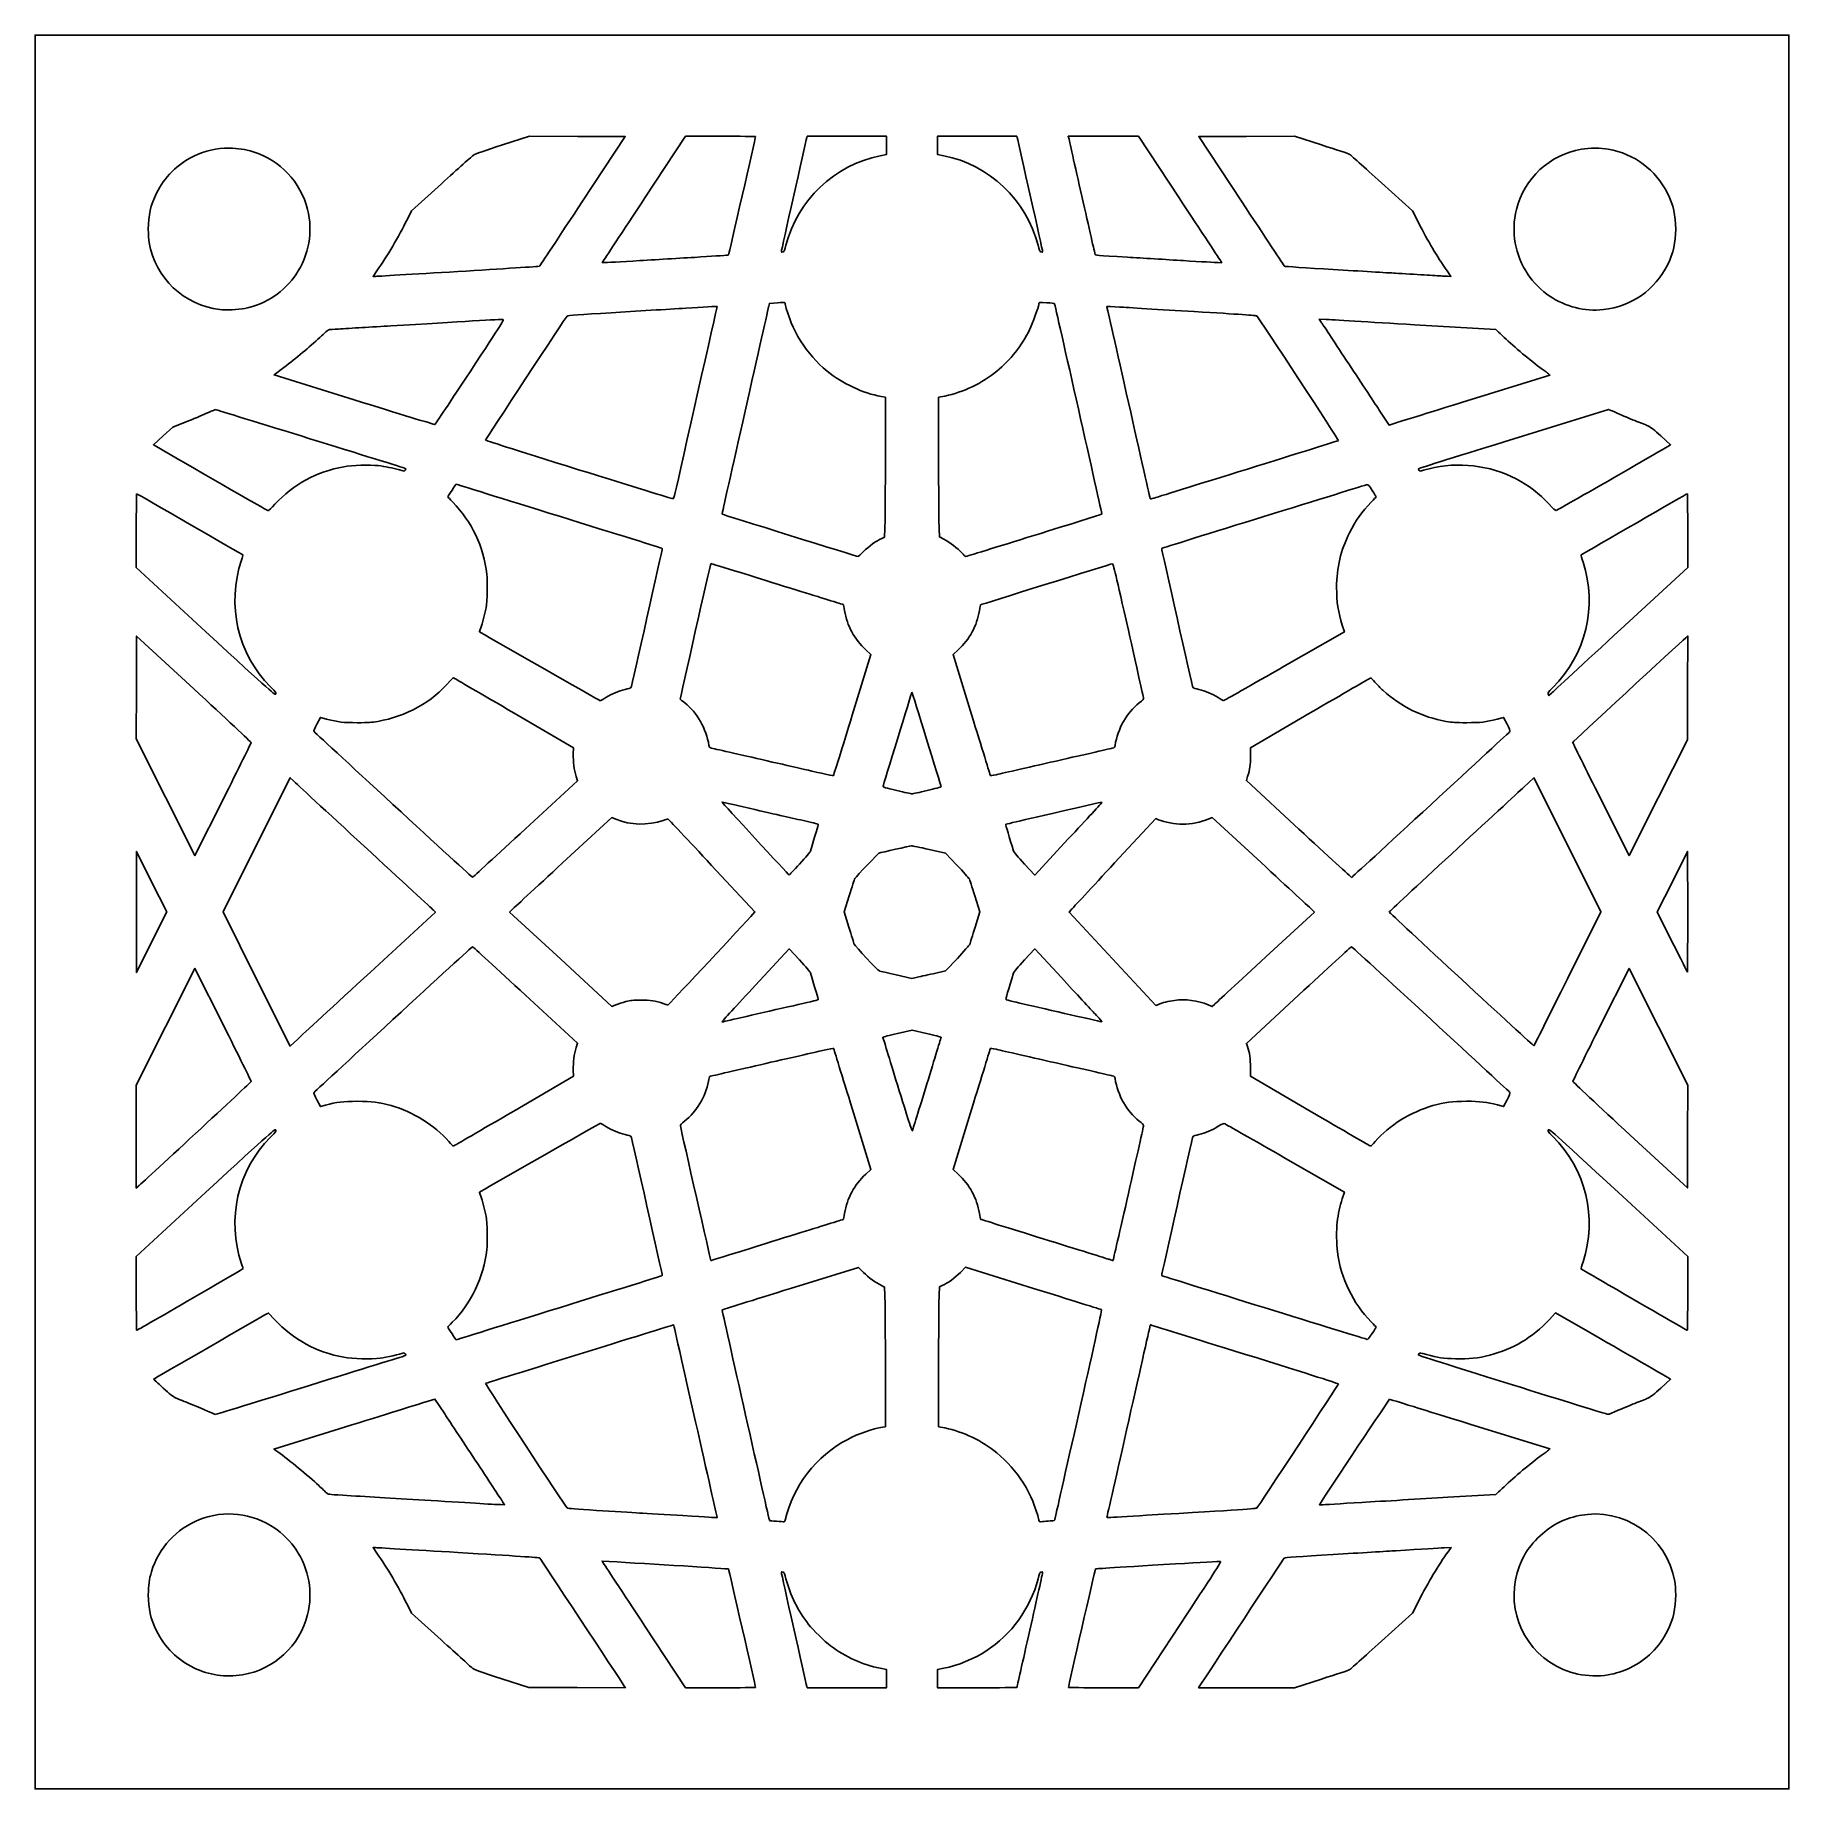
# Model space of a CAD drawing. Extents: x 61.7 to 148.3, y 105.2 to 191.8.
import ezdxf

# ---------------------------------------------------------------- set-up
doc = ezdxf.new("R2010")
doc.units = 0
doc.layers.add('Layer_1', color=7, linetype='CONTINUOUS')

msp = doc.modelspace()

# ---------------------------------------------------------------- linework, layer by layer
at = {"layer": 'Layer_1', "color": 7}
for points in [[(61.72122, 148.5), (61.72122, 191.77878), (105, 191.77878), (148.27878, 191.77878), (148.27878, 148.5), (148.27878, 105.22122), (105, 105.22122), (61.72122, 105.22122)], [(98.64564, 181.07885)], [(111.44874, 181.09799)], [(72.07002, 178.2864)], [(83.18677, 175.16215)], [(132.80684, 173.85903)], [(121.55233, 170.35875)], [(93.31435, 169.20808)], [(138.14695, 169.08039)], [(73.553, 168.62003)], [(111.01076, 167.08146)], [(139.98844, 162.46596)], [(123.37193, 160.62708)], [(73.342, 159.61169)], [(89.88738, 159.08049)], [(102.05276, 158.22226)], [(112.11199, 155.95071)], [(105.74789, 154.4939)], [(114.37837, 153.90627)], [(130.6047, 153.79602)], [(85.91908, 152.60154)], [(67.46948, 149.99595), (66.71964, 151.49156), (66.71967, 148.5), (66.7197, 145.50845), (67.4695, 147.0044), (68.2193, 148.50035), (67.46946, 149.99595)], [(99.44825, 150.86566)], [(122.46512, 146.28438)], [(78.26805, 145.53614)], [(106.04165, 145.455)], [(137.35321, 145.20303)], [(90.8748, 144.07614)], [(114.04059, 143.46877)], [(105.73535, 140.02401)], [(85.34731, 138.67366)], [(69.63048, 137.56103)], [(115.68017, 134.60152)], [(96.54277, 131.7526)], [(87.60097, 128.97123)], [(143.28348, 129.67368)], [(67.88288, 128.50832)], [(127.71178, 127.69502)], [(75.26298, 125.13295)], [(139.85743, 123.9062)], [(95.37619, 118.66162)], [(116.57111, 118.72612)], [(98.73701, 118.47817)], [(111.82097, 118.44472)], [(71.95178, 110.85419)], [(139.36052, 110.85219)], [(110.17883, 110.2276)]]:
    msp.add_lwpolyline(points, close=True, dxfattribs=at)
for points in [[(88.74201, 183.58025), (90.84629, 186.76937), (88.48746, 186.77637), (86.12863, 186.78337), (84.79753, 186.35768)], [(95.55261, 186.78337), (93.824, 186.78287), (91.82022, 183.74574)], [(103.42661, 185.82481), (103.74411, 185.88951), (103.74411, 186.3365), (103.74411, 186.78349), (101.78573, 186.78349), (99.82734, 186.78349), (99.81174, 186.71999)], [(110.18827, 186.72001), (110.17267, 186.78351), (108.21428, 186.78351), (106.2559, 186.78351), (106.2559, 186.33591), (106.2559, 185.88831), (106.5734, 185.82531)], [(118.17978, 183.74538), (116.176, 186.78251), (114.44433, 186.78301), (112.71266, 186.78351), (112.73196, 186.70661)], [(125.20525, 186.35728), (123.87694, 186.78378), (121.51532, 186.77678), (119.15371, 186.76978), (121.25799, 183.58066)], [(81.77752, 184.4406), (80.3, 183.10005), (80.09536, 182.69082)], [(129.99248, 182.52382), (129.69444, 183.1043), (128.16336, 184.49134)], [(78.59387, 180.14377), (78.40192, 179.8686), (78.48892, 179.8686)], [(82.58687, 180.10925), (82.58684, 180.10968)], [(89.76428, 180.62768), (89.71208, 180.54678), (89.80658, 180.54661)], [(91.56619, 180.64665), (91.56622, 180.64622)], [(120.10871, 180.54993), (120.28787, 180.54593), (120.23572, 180.62732)], [(131.42237, 179.87442), (131.59808, 179.86942), (131.40613, 180.14418)], [(98.16501, 178.55337), (97.96226, 178.53797), (97.93356, 178.40615)], [(125.4362, 177.74322), (125.10082, 177.76142), (125.19932, 177.60871)], [(133.89818, 177.16717), (133.81218, 177.24397), (129.79189, 177.48451)], [(139.12067, 178.23283), (139.12067, 178.23262)], [(74.00286, 175.37392), (73.51394, 175.00633), (77.47419, 173.7731)], [(132.80683, 173.85904), (136.48365, 175.00067), (136.41625, 175.05707)], [(103.68766, 171.30362), (103.68766, 173.90505), (103.48305, 173.94135)], [(106.62675, 173.96511), (106.31233, 173.90081), (106.31233, 171.27574)], [(128.05959, 173.27385), (128.54658, 172.5348), (128.83829, 172.6261)], [(139.48336, 173.25801), (139.36628, 173.30331), (134.6997, 171.85386)], [(69.05368, 172.63781), (68.52629, 172.4324), (68.04552, 171.99631), (67.56475, 171.56023), (67.82502, 171.40725)], [(142.35976, 171.51271), (142.43796, 171.56121), (141.95539, 171.99683)], [(79.69878, 170.31901), (79.93867, 170.24841), (79.98687, 170.31031)], [(66.71658, 167.32675), (66.71658, 165.50894), (70.13853, 162.34814)], [(103.50679, 166.93889), (103.65046, 167.00509), (103.66906, 167.85363)], [(106.33083, 167.83034), (106.34933, 167.01), (106.57773, 166.89256)], [(139.9885, 162.46595), (143.28344, 165.50841), (143.28344, 167.32648)], [(102.60588, 166.28821), (102.60588, 166.28833)], [(69.55994, 159.50672), (66.73066, 162.12003), (66.72266, 159.58568), (66.71466, 157.05134), (68.16167, 154.16746), (69.60868, 151.28359), (70.99707, 154.05458)], [(123.37193, 160.62704), (126.33984, 162.32597), (126.23503, 162.65323)], [(143.27683, 159.55937), (143.28483, 162.12385), (143.18533, 162.03655)], [(102.05267, 158.22226), (102.97268, 161.2097), (102.72486, 161.43824)], [(107.276, 161.4375), (107.02841, 161.20736), (107.9408, 158.24035)], [(136.4018, 159.25385), (136.4342, 159.18265), (136.56385, 159.30308)], [(139.00048, 154.06117), (140.3897, 151.28256), (141.82975, 154.13875), (143.26981, 156.99493), (143.27683, 159.55937)], [(76.10581, 158.02403), (75.80075, 158.10213), (75.63138, 157.76424)], [(88.28259, 156.28982), (88.29269, 156.60959), (85.37156, 158.31049)], [(124.65416, 158.32566), (121.70756, 156.60839), (121.70756, 156.19488)], [(134.36892, 157.76362), (134.19923, 158.10214), (133.88218, 158.02054)], [(72.38702, 156.85948), (72.38767, 156.85948)], [(74.47271, 154.97118), (74.31251, 155.12638), (72.65592, 151.81329), (70.99932, 148.5002), (72.65464, 145.18943), (74.30995, 141.87866), (74.68453, 142.22602)], [(85.91909, 152.60155), (88.49687, 154.98091), (88.42927, 155.19389)], [(121.56597, 155.18446), (121.50377, 154.98265), (124.08911, 152.59507)], [(137.35321, 145.20303), (139.00065, 148.50024), (137.3454, 151.81065), (135.69015, 155.12105), (135.18996, 154.65783)], [(90.37947, 153.08093), (90.18188, 153.16243), (87.75549, 150.92207)], [(117.16604, 153.05688), (117.03667, 153.11238), (115.00041, 150.91908)], [(122.23083, 150.93587), (119.819, 153.16272), (119.62097, 153.08102)], [(107.2162, 150.81133), (106.65926, 151.40689), (105.84634, 151.58907)], [(110.55087, 150.86814), (111.05706, 150.32327), (112.71342, 152.10396)], [(143.2819, 148.50706), (143.2799, 151.49156), (142.5301, 149.99605), (141.78031, 148.50053), (142.52438, 147.01155)], [(97.04057, 148.27552), (97.24786, 148.5026), (95.11038, 150.80141)], [(101.89648, 149.29083), (101.65339, 148.50122), (101.88319, 147.75272)], [(108.11681, 147.75272), (108.34661, 148.50122), (108.10352, 149.29083)], [(78.26803, 145.5361), (81.47696, 148.49887), (81.38516, 148.58737)], [(85.23479, 148.58783), (85.14049, 148.49393), (87.6611, 146.16578), (90.18171, 143.83763), (90.38009, 143.91993)], [(112.85668, 148.61289), (112.74922, 148.5), (114.89272, 146.19372), (117.03623, 143.88744), (117.16582, 143.94304)], [(122.46512, 146.28436), (124.85957, 148.49394), (124.75112, 148.60148)], [(143.28172, 148.50706), (143.2819, 148.50706)], [(99.44914, 146.13339), (98.94362, 146.67777), (97.27987, 144.88729)], [(112.37295, 145.25987), (111.05677, 146.67641), (110.55072, 146.13169)], [(70.99772, 142.94553), (69.60933, 145.71662), (68.16257, 142.83264), (66.71582, 139.94867), (66.71618, 137.41044), (66.71655, 134.87222), (66.79415, 134.94362)], [(106.04165, 145.45497), (106.65995, 145.59311), (107.23747, 146.21172)], [(141.83721, 142.83195), (140.39067, 145.71743), (139.00228, 142.94594)], [(104.22663, 145.39748), (104.99691, 145.22069), (105.21012, 145.26879)], [(88.42922, 141.80589), (88.49682, 142.01865), (85.91934, 144.39816)], [(119.61911, 143.91873), (119.81667, 143.83603), (119.94367, 143.95541)], [(124.08007, 144.39663), (121.50154, 142.01544), (121.55284, 141.86643)], [(96.82968, 143.34975), (96.82967, 143.34943)], [(140.44006, 137.49399), (143.26933, 134.88102), (143.27633, 137.41375), (143.28333, 139.94647), (141.83721, 142.83195)], [(105.72179, 142.50978), (105.00424, 142.67509), (104.28245, 142.50908)], [(85.34722, 138.67365), (88.29272, 140.3902), (88.28262, 140.71008)], [(121.70641, 140.81923), (121.70741, 140.39155), (124.65663, 138.66994)], [(75.63217, 139.23439), (75.80223, 138.89513), (76.05016, 138.96373)], [(102.71795, 135.55543), (102.97234, 135.79003), (102.05955, 138.75835)], [(107.94081, 138.7597), (107.02842, 135.79268), (107.27601, 135.56255)], [(133.89896, 138.97644), (134.19835, 138.89614), (134.36848, 139.23553)], [(127.85798, 137.16867), (127.85813, 137.16865)], [(126.23499, 134.3468), (126.33981, 134.6741), (123.43564, 136.33772)], [(70.13847, 134.65187), (66.71652, 131.49106), (66.71652, 129.67325)], [(143.28344, 129.67368), (143.28344, 131.49191), (139.8615, 134.6524)], [(102.60439, 130.7127), (102.3537, 130.96239), (98.99592, 129.91834)], [(110.9899, 129.92466), (107.64768, 130.96377), (107.39629, 130.71339)], [(103.66907, 129.14499), (103.65047, 129.99256), (103.49267, 130.06946)], [(106.49321, 130.06066), (106.34953, 129.99446), (106.33093, 129.17168)], [(73.54138, 128.3907), (73.24356, 128.70709), (73.15956, 128.66359)], [(138.11033, 127.94006), (136.76132, 128.7115), (136.44522, 128.3769)], [(103.55361, 123.072), (103.68767, 123.0919), (103.68767, 125.69465)], [(106.31233, 125.72383), (106.31233, 123.09876), (106.62676, 123.03446)], [(141.95539, 125.00273), (142.43796, 125.43836), (142.35976, 125.48686)], [(81.94094, 123.72491), (81.45447, 124.46316), (80.96468, 124.3105)], [(76.9915, 123.07474), (73.50812, 121.99164), (73.70161, 121.85415)], [(136.4162, 121.94239), (136.4835, 121.99879), (132.53863, 123.22291)], [(131.44311, 119.6142), (133.81267, 119.75605), (133.89847, 119.83255)], [(84.68792, 119.2508), (84.8934, 119.2468), (84.79778, 119.39538)], [(125.19301, 119.38117), (125.10881, 119.24712), (125.2201, 119.24712)], [(127.20245, 119.35968), (127.2025, 119.35978)], [(78.4889, 117.131), (78.4019, 117.131), (78.59384, 116.85584)], [(131.45613, 116.93036), (131.60502, 117.13898), (131.27062, 117.11988)], [(90.05781, 116.4428), (89.70651, 116.4625), (89.76151, 116.3771)], [(80.09531, 114.30878), (80.29993, 113.89956), (81.76315, 112.57311)], [(128.16336, 112.50863), (129.69444, 113.89567), (129.99248, 114.47615)], [(91.82025, 113.25462), (93.82403, 110.21749), (95.55264, 110.21698)], [(114.44739, 110.21657), (116.176, 110.2171), (118.22811, 113.32808), (118.22811, 113.32855)], [(103.74411, 110.66351), (103.74411, 111.1105), (103.42661, 111.1752)], [(106.57344, 111.17459), (106.25594, 111.11179), (106.25594, 110.6642), (106.25594, 110.2166), (108.21738, 110.2166)], [(84.75385, 110.65488), (86.09109, 110.22215), (88.47205, 110.21915), (90.85302, 110.21615), (90.8027, 110.29417)], [(97.28109, 110.22398), (97.28106, 110.22357)], [(99.81177, 110.27999), (99.82737, 110.21649), (101.78576, 110.21649), (103.74414, 110.21649), (103.74411, 110.66351)], [(119.19719, 110.29413), (119.14699, 110.21653), (121.51249, 110.21653), (123.87799, 110.21653), (125.20575, 110.64286)]]:
    msp.add_lwpolyline(points, dxfattribs=at)
for points in [[(71.30266, 186.19433), (70.65746, 186.19733), (70.13281, 186.07799), (69.55289, 185.79663)], [(72.4862, 186.01828), (72.07947, 186.14362), (71.75217, 186.1923), (71.30266, 186.19433)], [(84.79753, 186.35768), (83.89891, 186.0703), (83.4321, 185.90749), (83.36074, 185.85658)], [(97.28106, 186.77637), (97.28106, 186.78037), (96.50335, 186.78337), (95.55261, 186.78337)], [(95.94787, 180.92512), (95.95967, 180.93692), (97.28007, 186.73203), (97.28106, 186.77637)], [(99.81174, 186.71999), (99.72844, 186.38123), (98.55124, 181.13074), (98.55124, 181.09795)], [(111.44878, 181.09797), (111.44878, 181.13077), (110.27158, 186.38125), (110.18827, 186.72001)], [(112.73196, 186.70661), (112.74256, 186.66431), (113.03645, 185.36573), (113.385, 183.82089)], [(126.58292, 185.90458), (126.55572, 185.91898), (125.93582, 186.1227), (125.20525, 186.35728)], [(138.04268, 186.14721), (136.47604, 185.8814), (135.21554, 184.71455), (134.83118, 183.1743)], [(139.36093, 186.15121), (139.03774, 186.20911), (138.39659, 186.20701), (138.04268, 186.14721)], [(142.28188, 183.97537), (141.70819, 185.13215), (140.6501, 185.92033), (139.36093, 186.15121)], [(69.55289, 185.79663), (69.13057, 185.59174), (68.7956, 185.35451), (68.48237, 185.03848)], [(75.16882, 183.17406), (74.8307, 184.529), (73.81111, 185.61001), (72.4862, 186.01828)], [(83.36074, 185.85658), (83.30264, 185.81508), (82.59015, 185.17791), (81.77752, 184.4406)], [(98.77905, 181.41501), (99.35046, 183.63393), (101.17595, 185.36603), (103.42661, 185.82481)], [(106.5734, 185.82531), (108.80565, 185.38219), (110.65007, 183.63194), (111.22096, 181.41503)], [(128.16336, 184.49134), (127.32127, 185.25422), (126.61007, 185.89017), (126.58292, 185.90458)], [(68.48237, 185.03848), (68.13579, 184.68879), (67.9245, 184.39508), (67.71756, 183.97534)], [(67.71756, 183.97534), (67.42074, 183.37328), (67.30943, 182.88847), (67.30935, 182.19734)], [(86.61777, 180.37074), (86.62877, 180.38194), (87.58465, 181.82624), (88.74201, 183.58025)], [(91.82022, 183.74574), (90.71814, 182.07532), (89.79297, 180.67219), (89.76428, 180.62768)], [(113.385, 183.82089), (113.73356, 182.27605), (114.0251, 180.9913), (114.03287, 180.9659)], [(120.23572, 180.62732), (120.20702, 180.67182), (119.28186, 182.07496), (118.17978, 183.74538)], [(121.25799, 183.58066), (122.41534, 181.82665), (123.37096, 180.3827), (123.38158, 180.37187)], [(142.69065, 182.19737), (142.69065, 182.89004), (142.57859, 183.37707), (142.28188, 183.97537)], [(74.59487, 179.95367), (75.24392, 180.93353), (75.44557, 182.06502), (75.16882, 183.17406)], [(80.09536, 182.69082), (79.6491, 181.79841), (79.10911, 180.8824), (78.59387, 180.14377)], [(134.83118, 183.1743), (134.554, 182.06353), (134.75508, 180.93529), (135.40513, 179.95391)], [(67.30935, 182.19734), (67.30932, 181.94751), (67.32655, 181.67592), (67.35145, 181.5347)], [(131.40613, 180.14418), (130.894, 180.87835), (130.47632, 181.58145), (129.99248, 182.52382)], [(142.29882, 180.4617), (142.56989, 181.00874), (142.69073, 181.54401), (142.69065, 182.19737)], [(67.35145, 181.5347), (67.6601, 179.78085), (69.06054, 178.45453), (70.83704, 178.2336)], [(94.58153, 180.82772), (95.32414, 180.87242), (95.93899, 180.91622), (95.94787, 180.92512)], [(98.55124, 181.09795), (98.55124, 181.05065), (98.56624, 181.04755), (98.64564, 181.07885)], [(98.64566, 181.07887), (98.68396, 181.09397), (98.71926, 181.18281), (98.77905, 181.41501)], [(111.22096, 181.41503), (111.28076, 181.18283), (111.31606, 181.09398), (111.35434, 181.07889)], [(111.35434, 181.07889), (111.43384, 181.04759), (111.44874, 181.05069), (111.44874, 181.09799)], [(114.03287, 180.9659), (114.05077, 180.9073), (114.08137, 180.9044), (115.63977, 180.81293)], [(78.48892, 179.8686), (78.53672, 179.8686), (80.38083, 179.9769), (82.58687, 180.10925)], [(82.58684, 180.10968), (84.79288, 180.24204), (86.60679, 180.35952), (86.61777, 180.37074)], [(89.80658, 180.54661), (89.85858, 180.54652), (90.65038, 180.59151), (91.56619, 180.64665)], [(91.56622, 180.64622), (92.48203, 180.70132), (93.83892, 180.78301), (94.58153, 180.82772)], [(115.63977, 180.81293), (116.32275, 180.77283), (117.56735, 180.69805), (118.40555, 180.64673)], [(118.40555, 180.64673), (119.24375, 180.59543), (120.01017, 180.55183), (120.10871, 180.54993)], [(123.38158, 180.37187), (123.39218, 180.36107), (124.47404, 180.28807), (125.78567, 180.20973)], [(125.78567, 180.20973), (127.09729, 180.13133), (128.48159, 180.04835), (128.86189, 180.02522)], [(139.12067, 178.23262), (140.51954, 178.38809), (141.67178, 179.19625), (142.29882, 180.4617)], [(73.54633, 178.90513), (73.8591, 179.1123), (74.3877, 179.6409), (74.59487, 179.95367)], [(128.86189, 180.02522), (129.24218, 180.00212), (129.87718, 179.96392), (130.273, 179.94042)], [(130.273, 179.94042), (130.66882, 179.91692), (131.04982, 179.89352), (131.11967, 179.88852)], [(131.11967, 179.88852), (131.18947, 179.88352), (131.32573, 179.87712), (131.42237, 179.87442)], [(135.40513, 179.95391), (135.61204, 179.64153), (136.14047, 179.11345), (136.45367, 178.90606)], [(72.06998, 178.28642), (72.59738, 178.39453), (73.08228, 178.59775), (73.54633, 178.90513)], [(93.31435, 169.20806), (93.54037, 170.18801), (95.38644, 178.38622), (95.38178, 178.38929)], [(95.38178, 178.38929), (95.37878, 178.39129), (94.68407, 178.35099), (93.83811, 178.29969)], [(97.93356, 178.40615), (97.91776, 178.33365), (97.39006, 175.99556), (96.76087, 173.21041)], [(98.73768, 178.51867), (98.71898, 178.60177), (98.76488, 178.59897), (98.16501, 178.55337)], [(100.80899, 175.19569), (99.79987, 176.01304), (99.02013, 177.26397), (98.73768, 178.51867)], [(111.25165, 178.47868), (111.25067, 178.36419), (110.95793, 177.55126), (110.80349, 177.23411)], [(111.65821, 178.56778), (111.27873, 178.59428), (111.25261, 178.58848), (111.25165, 178.47868)], [(112.03101, 178.53418), (112.02701, 178.53818), (111.85878, 178.55378), (111.65821, 178.56778)], [(114.37123, 168.13472), (114.38243, 168.14592), (112.04865, 178.51654), (112.03101, 178.53418)], [(114.61823, 178.38952), (114.61523, 178.38752), (115.09452, 176.25244), (115.68343, 173.64517)], [(115.24467, 178.35532), (114.90318, 178.37622), (114.62128, 178.39162), (114.61823, 178.38952)], [(118.92616, 178.13408), (117.24283, 178.23484), (115.58616, 178.3344), (115.24467, 178.35532)], [(136.45367, 178.90606), (137.27743, 178.3606), (138.19235, 178.12965), (139.12067, 178.23283)], [(70.83704, 178.2336), (71.15762, 178.1937), (71.73949, 178.2187), (72.07002, 178.2864)], [(84.81118, 177.74659), (84.74768, 177.75359), (82.73241, 177.63765), (79.27544, 177.42817)], [(83.18677, 175.16212), (84.81231, 177.62488), (84.88379, 177.73859), (84.81118, 177.74659)], [(87.97917, 177.91412), (87.92227, 177.85242), (83.9652, 171.84112), (83.95555, 171.80178)], [(90.1556, 178.07764), (88.6371, 177.98644), (88.00185, 177.93873), (87.97917, 177.91412)], [(93.83811, 178.29969), (92.99215, 178.24839), (91.33502, 178.14846), (90.1556, 178.07764)], [(122.01985, 177.91511), (121.99565, 177.94121), (121.16269, 178.00021), (118.92616, 178.13408)], [(126.04751, 171.76808), (126.06581, 171.78448), (122.11978, 177.80703), (122.01985, 177.91511)], [(125.19932, 177.60871), (125.25352, 177.52471), (125.80967, 176.6813), (126.43523, 175.73445)], [(129.79189, 177.48451), (127.58072, 177.61681), (125.62066, 177.73323), (125.4362, 177.74322)], [(75.77427, 176.86028), (75.25201, 176.36815), (74.62082, 175.83853), (74.00286, 175.37392)], [(76.23064, 177.24437), (76.20384, 177.24437), (75.99846, 177.07153), (75.77427, 176.86028)], [(76.69792, 177.27167), (76.46773, 177.25667), (76.25746, 177.24437), (76.23064, 177.24437)], [(77.85022, 177.34267), (77.44664, 177.31867), (76.92811, 177.28677), (76.69792, 177.27167)], [(79.27544, 177.42817), (78.89515, 177.40517), (78.2538, 177.36667), (77.85022, 177.34267)], [(110.80349, 177.23411), (110.42796, 176.46295), (109.84718, 175.7295), (109.18502, 175.1902)], [(134.2241, 176.8611), (134.09216, 176.9872), (133.9455, 177.12493), (133.89818, 177.16717)], [(136.09786, 175.29625), (135.53058, 175.70927), (134.72756, 176.37991), (134.2241, 176.8611)], [(126.43523, 175.73445), (127.06078, 174.78759), (127.79175, 173.68032), (128.05959, 173.27385)], [(81.46042, 172.56296), (81.47472, 172.57566), (82.25157, 173.74529), (83.18677, 175.16215)], [(103.48305, 173.94135), (102.58, 174.10172), (101.58117, 174.57025), (100.80899, 175.19569)], [(109.18502, 175.1902), (108.46141, 174.60086), (107.51135, 174.1459), (106.62675, 173.96511)], [(136.41625, 175.05707), (136.37915, 175.08817), (136.23591, 175.19575), (136.09786, 175.29625)], [(70.63171, 173.29317), (70.60971, 173.29317), (70.36436, 173.19194), (70.08642, 173.0682)], [(79.98687, 170.39301), (79.88877, 170.43531), (70.67023, 173.29317), (70.63171, 173.29317)], [(77.47419, 173.7731), (79.65233, 173.09483), (81.44613, 172.55026), (81.46042, 172.56296)], [(96.76087, 173.21041), (96.13167, 170.42525), (95.62167, 168.1417), (95.62752, 168.13584)], [(115.68343, 173.64517), (116.27234, 171.0379), (116.75426, 168.89649), (116.75436, 168.88647)], [(128.83829, 172.6261), (128.99874, 172.6763), (130.78458, 173.23113), (132.80684, 173.85903)], [(139.95256, 173.05337), (139.7589, 173.14097), (139.54776, 173.2331), (139.48336, 173.25801)], [(70.08642, 173.0682), (69.80847, 172.94447), (69.34374, 172.75079), (69.05368, 172.63781)], [(140.771, 172.71108), (140.51451, 172.81169), (140.14621, 172.96572), (139.95256, 173.05337)], [(141.35508, 172.4803), (141.29028, 172.5066), (141.02748, 172.61046), (140.771, 172.71108)], [(141.95539, 171.99683), (141.66084, 172.26273), (141.42695, 172.4511), (141.35508, 172.4803)], [(67.82502, 171.40725), (68.98548, 170.72514), (73.209, 168.29773), (73.23487, 168.298)], [(83.95555, 171.80178), (83.94855, 171.77408), (85.19987, 171.37291), (88.54644, 170.32957)], [(121.55233, 170.35874), (124.01261, 171.12306), (126.03544, 171.75727), (126.04751, 171.76808)], [(134.6997, 171.85386), (132.13308, 171.05667), (130.02241, 170.39537), (130.00933, 170.38431)], [(138.147, 169.08036), (139.41906, 169.80807), (142.20122, 171.41442), (142.35976, 171.51271)], [(76.95684, 170.4747), (77.35176, 170.5476), (78.24699, 170.57613), (78.65529, 170.5289)], [(78.65529, 170.5289), (79.00964, 170.4879), (79.37307, 170.4148), (79.69878, 170.31901)], [(103.66906, 167.85363), (103.67926, 168.32033), (103.68766, 169.87282), (103.68766, 171.30362)], [(106.31233, 171.27574), (106.31233, 169.83195), (106.32033, 168.28152), (106.33083, 167.83034)], [(130.52194, 170.37504), (131.94824, 170.73817), (133.52229, 170.55419), (134.81673, 169.87306)], [(73.55305, 168.62008), (74.49364, 169.61905), (75.60688, 170.22562), (76.95684, 170.4747)], [(79.98687, 170.31031), (80.03237, 170.36871), (80.03237, 170.37341), (79.98687, 170.39301)], [(88.54644, 170.32957), (91.07657, 169.54076), (93.16792, 168.8943), (93.19389, 168.89298)], [(116.91683, 168.91867), (117.00613, 168.94637), (119.09206, 169.59443), (121.55233, 170.35875)], [(130.00933, 170.38431), (129.96733, 170.34881), (130.04643, 170.23881), (130.09873, 170.2601)], [(130.09873, 170.2601), (130.12473, 170.2707), (130.31515, 170.3224), (130.52194, 170.37504)], [(134.81673, 169.87306), (135.42843, 169.55118), (135.93994, 169.15863), (136.43981, 168.62744)], [(66.73288, 169.14456), (66.72388, 169.14456), (66.71658, 168.32654), (66.71658, 167.32675)], [(71.98654, 166.11213), (71.92234, 166.16223), (66.7554, 169.14456), (66.73288, 169.14456)], [(82.51746, 169.61293), (82.49846, 169.62403), (82.09767, 169.03076), (82.09767, 168.99159)], [(82.09767, 168.99159), (82.09767, 168.97869), (82.20507, 168.85857), (82.33633, 168.7247)], [(87.601, 168.0287), (84.81476, 168.89434), (82.52717, 169.60724), (82.51746, 169.61293)], [(93.19389, 168.89298), (93.23139, 168.89098), (93.25629, 168.95628), (93.31435, 169.20808)], [(116.75436, 168.88647), (116.75436, 168.87647), (116.82756, 168.89047), (116.91683, 168.91867)], [(127.45078, 169.58801), (127.38458, 169.57801), (117.34584, 166.46332), (117.32212, 166.44517)], [(127.71183, 169.30666), (127.54399, 169.56371), (127.51294, 169.59717), (127.45078, 169.58801)], [(127.66358, 168.72338), (127.7949, 168.85651), (127.90233, 168.97656), (127.90233, 168.99017)], [(127.90233, 168.99017), (127.90233, 169.00377), (127.81663, 169.14619), (127.71183, 169.30666)], [(136.79228, 168.31376), (136.81558, 168.32276), (137.42517, 168.66748), (138.14695, 169.08039)], [(143.26804, 169.14456), (143.24774, 169.14456), (138.45608, 166.37863), (138.01397, 166.11168)], [(143.28344, 167.32648), (143.28344, 168.32642), (143.27644, 169.14456), (143.26804, 169.14456)], [(73.23487, 168.298), (73.24287, 168.29809), (73.38633, 168.443), (73.553, 168.62003)], [(82.33633, 168.7247), (83.2668, 167.77576), (83.86664, 166.50751), (84.01867, 165.16773)], [(92.67788, 166.44577), (92.67188, 166.45077), (90.38724, 167.16307), (87.601, 168.0287)], [(95.62752, 168.13584), (95.63832, 168.12504), (102.30287, 166.04536), (102.33777, 166.04188)], [(111.01085, 167.08146), (112.85251, 167.6542), (114.36468, 168.12816), (114.37123, 168.13472)], [(126.58788, 167.20806), (126.89997, 167.82849), (127.20572, 168.25919), (127.66358, 168.72338)], [(136.43981, 168.62744), (136.64744, 168.4068), (136.76394, 168.30312), (136.79228, 168.31376)], [(107.64343, 166.04103), (107.65383, 166.04053), (109.1691, 166.50872), (111.01076, 167.08146)], [(125.95555, 164.51537), (125.95655, 165.49389), (126.15906, 166.35556), (126.58788, 167.20806)], [(91.1302, 159.57082), (91.153, 159.59832), (92.69188, 166.43424), (92.67788, 166.44577)], [(102.33777, 166.04188), (102.34817, 166.04088), (102.4688, 166.15169), (102.60588, 166.28821)], [(102.60588, 166.28833), (102.85765, 166.53907), (103.24288, 166.81725), (103.50679, 166.93889)], [(106.57773, 166.89256), (106.87545, 166.73948), (107.25533, 166.45175), (107.46079, 166.22373)], [(107.46079, 166.22373), (107.55089, 166.12373), (107.63306, 166.04154), (107.64343, 166.04103)], [(117.32212, 166.44517), (117.30802, 166.43437), (118.84714, 159.59819), (118.8698, 159.57086)], [(73.34197, 159.61169), (71.71782, 161.23641), (71.16135, 163.66184), (71.90864, 165.85895)], [(71.90864, 165.85895), (71.95504, 165.9954), (71.99004, 166.10933), (71.98654, 166.11213)], [(95.06688, 165.69609), (95.05308, 165.67899), (93.55332, 159.006), (93.5616, 158.99868)], [(96.53742, 165.24914), (95.7325, 165.49978), (95.07075, 165.7009), (95.06688, 165.69609)], [(114.89247, 165.68883), (114.72948, 165.64203), (108.39027, 163.66832), (108.38461, 163.66258)], [(115.67693, 162.4167), (115.06533, 165.12559), (114.92786, 165.69898), (114.89247, 165.68883)], [(138.11858, 165.76886), (138.82964, 163.5886), (138.25419, 161.19577), (136.63146, 159.58519)], [(138.01397, 166.11168), (138.01097, 166.10968), (138.05777, 165.95542), (138.11858, 165.76886)], [(84.01867, 165.16773), (84.06207, 164.7856), (84.03847, 163.8538), (83.97687, 163.51418)], [(100.84699, 163.90854), (100.03507, 164.16041), (98.8714, 164.5224), (96.53742, 165.24914)], [(126.23503, 162.65323), (126.03566, 163.27579), (125.95472, 163.81504), (125.95555, 164.51537)], [(101.61358, 163.66442), (101.60858, 163.66942), (101.26367, 163.77927), (100.84699, 163.90854)], [(101.67028, 163.37471), (101.64398, 163.52906), (101.61848, 163.65943), (101.61358, 163.66442)], [(108.38461, 163.66258), (108.38061, 163.65858), (108.35601, 163.52906), (108.32971, 163.37471)], [(83.97687, 163.51418), (83.91667, 163.18259), (83.80735, 162.75736), (83.72129, 162.52025)], [(102.72486, 161.43824), (102.15457, 161.96417), (101.79927, 162.61659), (101.67028, 163.37471)], [(108.32971, 163.37471), (108.20091, 162.61775), (107.84827, 161.96943), (107.276, 161.4375)], [(70.13853, 162.34814), (73.47058, 159.27036), (73.56141, 159.18909), (73.59623, 159.25447)], [(83.72129, 162.52025), (83.68349, 162.41612), (83.65519, 162.32882), (83.65829, 162.32625)], [(83.65829, 162.32625), (83.69109, 162.29955), (89.59641, 158.93102), (89.61262, 158.92977)], [(116.42423, 159.06335), (116.42123, 159.10125), (116.08478, 160.61026), (115.67693, 162.4167)], [(136.56385, 159.30308), (136.63515, 159.36928), (138.17622, 160.79261), (139.98844, 162.46596)], [(143.18533, 162.03655), (142.76599, 161.66836), (137.61126, 156.88714), (137.61126, 156.86637)], [(120.37846, 158.92973), (120.39256, 158.92886), (121.73958, 159.69267), (123.37193, 160.62708)], [(72.38767, 156.85948), (72.38852, 156.87818), (71.11605, 158.0694), (69.55994, 159.50672)], [(73.59623, 159.25447), (73.63013, 159.31807), (73.61683, 159.33677), (73.342, 159.61169)], [(82.20654, 159.9011), (81.29736, 158.85397), (80.05652, 158.16142), (78.63508, 157.90774)], [(82.4017, 160.04057), (82.3613, 160.06477), (82.328, 160.04097), (82.20654, 159.9011)], [(85.37156, 158.31049), (83.76494, 159.24598), (82.4285, 160.02452), (82.4017, 160.04057)], [(89.88735, 159.08053), (90.20275, 159.27067), (90.49619, 159.39386), (90.84375, 159.48202)], [(90.84375, 159.48202), (90.99196, 159.51962), (91.12086, 159.55962), (91.1302, 159.57082)], [(104.99805, 159.34465), (104.98745, 159.33385), (103.57698, 154.75209), (103.56817, 154.69993)], [(106.43561, 154.68214), (106.42861, 154.73604), (105.00499, 159.35173), (104.99805, 159.34465)], [(118.8698, 159.57086), (118.8788, 159.55956), (119.00804, 159.51966), (119.15625, 159.48206)], [(119.15625, 159.48206), (119.50573, 159.39336), (119.80061, 159.26929), (120.10653, 159.08208)], [(127.63161, 160.05052), (127.61461, 160.04652), (126.2748, 159.27016), (124.65416, 158.32566)], [(127.84589, 159.84528), (127.74499, 159.96234), (127.64857, 160.0547), (127.63161, 160.05052)], [(128.241, 159.44034), (128.12458, 159.546), (127.94678, 159.72822), (127.84589, 159.84528)], [(131.36123, 157.9084), (130.16391, 158.12197), (129.13931, 158.62501), (128.241, 159.44034)], [(136.63146, 159.58519), (136.38407, 159.33965), (136.37118, 159.32105), (136.4018, 159.25385)], [(89.61262, 158.92977), (89.62472, 158.92884), (89.74832, 158.99667), (89.88738, 159.08049)], [(93.5616, 158.99868), (93.5666, 158.99468), (93.66785, 158.91388), (93.78741, 158.81929)], [(93.78741, 158.81929), (94.39893, 158.3356), (94.84183, 157.55643), (94.97998, 156.72132)], [(115.01991, 156.72051), (115.15865, 157.55836), (115.59606, 158.32866), (116.21263, 158.8209)], [(116.21263, 158.8209), (116.38624, 158.95951), (116.42884, 159.00832), (116.42423, 159.06335)], [(120.10653, 159.08208), (120.24202, 158.99918), (120.36439, 158.9306), (120.37846, 158.92973)], [(75.63138, 157.76424), (75.53818, 157.5784), (75.46594, 157.42324), (75.47077, 157.41943)], [(77.62443, 157.84334), (76.92475, 157.84334), (76.71231, 157.86874), (76.10581, 158.02403)], [(78.63508, 157.90774), (78.32745, 157.85284), (78.17674, 157.84324), (77.62443, 157.84334)], [(101.11909, 155.22407), (101.12709, 155.23007), (101.54676, 156.57916), (102.05276, 158.22226)], [(107.9408, 158.24035), (108.44262, 156.60849), (108.85835, 155.25903), (108.86465, 155.24155)], [(132.37556, 157.8437), (131.82058, 157.84333), (131.67348, 157.8527), (131.36123, 157.9084)], [(133.88218, 158.02054), (133.29609, 157.86962), (133.07927, 157.84416), (132.37556, 157.8437)], [(134.51542, 157.40481), (134.52822, 157.41601), (134.46222, 157.57744), (134.36892, 157.76362)], [(70.99707, 154.05458), (71.76069, 155.57862), (72.38616, 156.84082), (72.38702, 156.85948)], [(75.47077, 157.41943), (75.47577, 157.41543), (77.2364, 155.79068), (79.38368, 153.80843)], [(94.97998, 156.72132), (94.99058, 156.65732), (95.01588, 156.61169), (95.04568, 156.60314)], [(114.89781, 156.58897), (114.99001, 156.61227), (115.00459, 156.62797), (115.01991, 156.72051)], [(130.60468, 153.79598), (132.74283, 155.76967), (134.50266, 157.39364), (134.51542, 157.40481)], [(137.61126, 156.86637), (137.61126, 156.85177), (138.23641, 155.58941), (139.00048, 154.06117)], [(88.42927, 155.19389), (88.32489, 155.52261), (88.27102, 155.92511), (88.28259, 156.28982)], [(95.04568, 156.60314), (95.07228, 156.59514), (96.21804, 156.33266), (97.59176, 156.0191)], [(97.59176, 156.0191), (98.96547, 155.70553), (100.31802, 155.39596), (100.59742, 155.33116)], [(109.15349, 155.27435), (109.30605, 155.30985), (110.63738, 155.61421), (112.11199, 155.95071)], [(112.112, 155.95067), (113.58661, 156.28717), (114.84023, 156.57441), (114.89781, 156.58897)], [(121.70756, 156.19488), (121.70756, 155.76582), (121.67616, 155.54212), (121.56597, 155.18446)], [(77.96313, 151.7459), (76.1315, 153.43444), (74.56081, 154.88582), (74.47271, 154.97118)], [(100.59742, 155.33116), (100.87682, 155.26636), (101.11157, 155.21817), (101.11909, 155.22407)], [(108.86465, 155.24155), (108.87265, 155.21925), (108.95925, 155.22915), (109.15349, 155.27435)], [(103.56817, 154.69993), (103.56217, 154.66403), (103.69303, 154.62473), (104.25211, 154.49443)], [(104.25211, 154.49443), (104.63241, 154.40583), (104.96896, 154.3331), (105, 154.33286)], [(105, 154.33286), (105.031, 154.33258), (105.36759, 154.40506), (105.74789, 154.4939)], [(105.74789, 154.4939), (106.12818, 154.5827), (106.43766, 154.66742), (106.43561, 154.68214)], [(135.18996, 154.65783), (134.91486, 154.40305), (133.30905, 152.91966), (131.62149, 151.36141)], [(79.38368, 153.80843), (81.53096, 151.82619), (83.29986, 150.20836), (83.31456, 150.21326)], [(95.62057, 153.91775), (95.61357, 153.91075), (98.91335, 150.33359), (98.93704, 150.32258)], [(96.66033, 153.69025), (96.09377, 153.82031), (95.62588, 153.92269), (95.62057, 153.91775)], [(99.63778, 153.0105), (98.89121, 153.17883), (98.32791, 153.30743), (96.66033, 153.69025)], [(114.19493, 153.88408), (111.46711, 153.2619), (109.64015, 152.83911), (109.62833, 152.82728)], [(112.71342, 152.10396), (113.62442, 153.08334), (114.37364, 153.89438), (114.37837, 153.90627)], [(114.37837, 153.90628), (114.38337, 153.91818), (114.30057, 153.90828), (114.19493, 153.88408)], [(126.69581, 150.20749), (126.70751, 150.20749), (128.46656, 151.82233), (130.6047, 153.79602)], [(83.31456, 150.21326), (83.32926, 150.21826), (84.5013, 151.29289), (85.91908, 152.60154)], [(92.718, 153.01803), (91.96673, 152.75873), (91.10452, 152.7819), (90.37947, 153.08093)], [(92.9469, 153.09413), (92.9326, 153.09113), (92.82959, 153.05653), (92.718, 153.01803)], [(95.11038, 150.80141), (93.93477, 152.06575), (92.9612, 153.09748), (92.9469, 153.09413)], [(100.36523, 152.83257), (100.35323, 152.84297), (100.02583, 152.92297), (99.63778, 153.0105)], [(99.98528, 151.50772), (100.21685, 152.23897), (100.38275, 152.81749), (100.36523, 152.83257)], [(109.62833, 152.82728), (109.61643, 152.81538), (109.80873, 152.15843), (110.01438, 151.50872)], [(118.36322, 152.83207), (117.99763, 152.83207), (117.45106, 152.93471), (117.16604, 153.05688)], [(119.62097, 153.08102), (119.25817, 152.93142), (118.75627, 152.83207), (118.36322, 152.83207)], [(124.08911, 152.59507), (125.51105, 151.2819), (126.68406, 150.20749), (126.69581, 150.20749)], [(81.38516, 148.58737), (81.33466, 148.63597), (79.79475, 150.05736), (77.96313, 151.7459)], [(99.44825, 150.86566), (99.77541, 151.21797), (99.96549, 151.44523), (99.98528, 151.50772)], [(104.97286, 151.76623), (104.91716, 151.76123), (103.48211, 151.43707), (103.37088, 151.40393)], [(105.84634, 151.58907), (105.39923, 151.68926), (105.00617, 151.76899), (104.97286, 151.76623)], [(110.01438, 151.50872), (110.03378, 151.44742), (110.22691, 151.21686), (110.55087, 150.86814)], [(87.75549, 150.92207), (86.42098, 149.68988), (85.28667, 148.63946), (85.23479, 148.58783)], [(98.93704, 150.32258), (98.94004, 150.32158), (99.16974, 150.56573), (99.44825, 150.86566)], [(103.37088, 151.40393), (103.32078, 151.38903), (102.25987, 150.26697), (102.18268, 150.14729)], [(107.81678, 150.14811), (107.79278, 150.18531), (107.52251, 150.48377), (107.2162, 150.81133)], [(115.00041, 150.91908), (113.88047, 149.71276), (112.91579, 148.67498), (112.85668, 148.61289)], [(124.75112, 148.60148), (124.69142, 148.66058), (123.55734, 149.71111), (122.23083, 150.93587)], [(131.62149, 151.36141), (129.93394, 149.80316), (128.55324, 148.51552), (128.55327, 148.5)], [(102.18268, 150.14729), (102.15898, 150.11049), (102.03018, 149.72512), (101.89648, 149.29083)], [(108.10352, 149.29083), (107.96982, 149.72512), (107.84079, 150.11089), (107.81678, 150.14811)], [(92.94687, 143.90583), (92.96737, 143.90083), (96.09017, 147.23441), (97.04057, 148.27552)], [(128.55327, 148.5), (128.55327, 148.4676), (135.6702, 141.8852), (135.69167, 141.89763)], [(143.27572, 145.52256), (143.27972, 145.52256), (143.28272, 146.86558), (143.28172, 148.50706)], [(101.88319, 147.75272), (102.00958, 147.34105), (102.12911, 146.96531), (102.14881, 146.91775)], [(107.85099, 146.91727), (107.87079, 146.96507), (107.99042, 147.34105), (108.11681, 147.75272)], [(83.3149, 146.78666), (83.3001, 146.79166), (81.53107, 145.17381), (79.38379, 143.19156)], [(85.91934, 144.39816), (84.50173, 145.70689), (83.32973, 146.78171), (83.3149, 146.78666)], [(102.14881, 146.91775), (102.19841, 146.79797), (103.30886, 145.61129), (103.3905, 145.5908)], [(107.23747, 146.21172), (107.5551, 146.55195), (107.83119, 146.86945), (107.85099, 146.91727)], [(119.94367, 143.95541), (120.01357, 144.02111), (121.14817, 145.06911), (122.46512, 146.28438)], [(126.68598, 146.78694), (126.67088, 146.78194), (125.49827, 145.70628), (124.08007, 144.39663)], [(130.60279, 143.20579), (128.46361, 145.18045), (126.70104, 146.79196), (126.68598, 146.78694)], [(142.52438, 147.01155), (142.93362, 146.1926), (143.27172, 145.52256), (143.27572, 145.52256)], [(74.68453, 142.22602), (74.89055, 142.41706), (76.50314, 143.90662), (78.26805, 145.53614)], [(99.98528, 145.49228), (99.96548, 145.55478), (99.77566, 145.78176), (99.44914, 146.13339)], [(100.36523, 144.16759), (100.38273, 144.18259), (100.21672, 144.76143), (99.98528, 145.49228)], [(103.3905, 145.5908), (103.4267, 145.5818), (103.80297, 145.4947), (104.22663, 145.39748)], [(105.21012, 145.26879), (105.32739, 145.29519), (105.70157, 145.37902), (106.04165, 145.455)], [(110.01438, 145.49127), (109.7524, 144.66361), (109.61736, 144.18346), (109.64223, 144.16809)], [(110.55072, 146.13169), (110.22687, 145.78309), (110.03377, 145.55252), (110.01438, 145.49127)], [(97.27987, 144.88729), (96.3648, 143.90253), (95.61611, 143.0893), (95.61611, 143.08012)], [(114.04059, 143.46877), (113.84728, 143.67478), (113.09684, 144.48078), (112.37295, 145.25987)], [(135.69167, 141.89763), (135.69967, 141.90263), (136.44712, 143.38956), (137.35321, 145.20303)], [(90.38009, 143.91993), (90.48919, 143.96523), (90.71181, 144.03549), (90.8748, 144.07614)], [(90.87478, 144.07607), (91.12795, 144.13927), (91.23482, 144.15027), (91.60855, 144.15177)], [(91.60855, 144.15177), (92.08137, 144.15377), (92.35231, 144.11237), (92.72333, 143.98153)], [(92.72333, 143.98153), (92.83199, 143.94323), (92.93258, 143.90913), (92.94687, 143.90583)], [(96.82967, 143.34943), (97.44279, 143.48982), (98.48419, 143.72713), (99.14389, 143.87679)], [(99.14389, 143.87679), (99.80358, 144.02645), (100.35319, 144.15731), (100.36523, 144.16759)], [(109.64223, 144.16809), (109.65833, 144.15809), (110.15718, 144.03901), (110.75068, 143.90342)], [(110.75068, 143.90342), (111.34418, 143.76784), (112.40128, 143.52599), (113.09978, 143.36599)], [(117.16582, 143.94304), (117.33698, 144.01644), (117.67535, 144.10058), (117.94899, 144.13786)], [(117.94899, 144.13786), (118.49777, 144.21266), (119.10816, 144.13286), (119.61911, 143.91873)], [(72.38767, 140.14074), (72.38681, 140.15924), (71.76134, 141.42143), (70.99772, 142.94553)], [(79.38379, 143.19156), (77.23651, 141.20932), (75.4757, 139.58436), (75.47087, 139.58056)], [(95.61611, 143.08012), (95.61611, 143.07112), (95.63831, 143.07012), (95.66551, 143.07912)], [(95.66551, 143.07912), (95.69271, 143.08712), (96.21655, 143.20936), (96.82968, 143.34975)], [(113.09978, 143.36599), (113.79828, 143.20599), (114.37479, 143.07938), (114.38091, 143.08464)], [(114.38091, 143.08464), (114.38691, 143.08964), (114.23389, 143.26276), (114.04059, 143.46877)], [(134.51542, 139.59522), (134.50262, 139.60642), (132.74198, 141.23114), (130.60279, 143.20579)], [(139.00228, 142.94594), (138.23866, 141.42162), (137.61319, 140.15926), (137.61233, 140.1407)], [(104.28245, 142.50908), (103.88547, 142.41778), (103.56234, 142.33139), (103.56439, 142.3171)], [(103.56439, 142.3171), (103.56639, 142.3028), (103.8895, 141.24517), (104.2823, 139.96678)], [(106.4356, 142.31779), (106.4376, 142.33249), (106.11644, 142.41886), (105.72179, 142.50978)], [(105.73535, 140.02401), (106.11843, 141.27091), (106.43354, 142.30312), (106.4356, 142.31779)], [(88.28262, 140.71008), (88.27102, 141.07482), (88.32492, 141.47734), (88.42922, 141.80589)], [(100.57864, 141.6634), (100.27846, 141.5944), (98.90469, 141.27994), (97.52584, 140.9645)], [(101.13559, 141.7577), (101.12859, 141.7783), (100.94162, 141.7467), (100.57864, 141.6634)], [(102.05955, 138.75835), (101.55751, 140.39092), (101.14173, 141.74063), (101.13559, 141.7577)], [(108.86466, 141.7585), (108.85866, 141.741), (108.44263, 140.39155), (107.94081, 138.7597)], [(109.1535, 141.7257), (108.95928, 141.7709), (108.87267, 141.7807), (108.86466, 141.7585)], [(112.112, 141.04933), (110.63739, 141.38583), (109.30606, 141.6902), (109.1535, 141.7257)], [(121.55284, 141.86643), (121.66305, 141.54607), (121.7052, 141.25871), (121.70641, 140.81923)], [(95.00753, 140.37969), (95.00153, 140.37369), (94.97693, 140.26779), (94.95343, 140.14484)], [(97.52584, 140.9645), (96.14698, 140.64907), (95.01375, 140.3859), (95.00753, 140.37969)], [(114.89781, 140.41103), (114.84021, 140.42563), (113.58661, 140.71283), (112.112, 141.04933)], [(115.01991, 140.2795), (115.00461, 140.372), (114.99001, 140.38771), (114.89781, 140.41103)], [(116.21263, 138.17933), (115.59823, 138.6692), (115.15828, 139.44387), (115.01991, 140.2795)], [(69.6305, 137.56106), (71.1478, 138.96135), (72.38852, 140.12221), (72.38767, 140.14074)], [(75.47087, 139.58056), (75.46587, 139.57656), (75.53867, 139.42098), (75.63217, 139.23439)], [(94.95343, 140.14484), (94.80515, 139.36987), (94.37187, 138.64437), (93.77816, 138.17695)], [(104.2823, 139.96678), (104.78659, 138.32559), (105.00272, 137.65927), (105.01766, 137.69968)], [(105.01766, 137.69968), (105.02926, 137.73118), (105.35226, 138.77709), (105.73535, 140.02401)], [(134.36848, 139.23553), (134.46208, 139.42219), (134.52818, 139.58405), (134.51542, 139.59522)], [(137.61233, 140.1407), (137.61149, 140.1221), (138.88395, 138.93112), (140.44006, 137.49399)], [(76.05016, 138.96373), (76.60319, 139.11671), (76.92724, 139.15651), (77.62453, 139.1571)], [(77.62453, 139.1571), (78.34206, 139.15769), (78.69389, 139.1128), (79.29611, 138.94368)], [(79.29611, 138.94368), (80.37152, 138.64171), (81.44809, 137.97045), (82.14009, 137.17041)], [(82.36973, 136.94956), (82.38743, 136.95356), (83.72729, 137.72957), (85.34731, 138.67366)], [(124.65663, 138.66994), (126.27871, 137.72305), (127.61857, 136.94713), (127.63411, 136.94567)], [(127.85813, 137.16865), (128.55432, 137.97172), (129.60727, 138.62794), (130.70419, 138.94239)], [(130.70419, 138.94239), (131.28522, 139.10896), (131.65695, 139.15724), (132.36144, 139.15763)], [(132.36144, 139.15763), (133.05783, 139.15803), (133.35076, 139.12353), (133.89896, 138.97644)], [(73.59617, 137.74553), (73.56137, 137.81093), (73.47052, 137.72963), (70.13847, 134.65187)], [(73.34194, 137.38831), (73.6168, 137.66326), (73.63006, 137.6819), (73.59617, 137.74553)], [(89.61949, 138.07186), (89.60809, 138.07186), (83.68498, 134.69544), (83.65826, 134.67369)], [(89.88735, 137.91944), (89.74829, 138.00324), (89.62776, 138.07186), (89.61949, 138.07186)], [(90.84375, 137.51795), (90.49619, 137.60615), (90.20275, 137.7293), (89.88735, 137.91944)], [(93.77816, 138.17695), (93.60731, 138.04244), (93.55796, 137.98817), (93.56716, 137.94493)], [(93.56716, 137.94493), (93.67535, 137.43626), (95.06748, 131.2986), (95.07467, 131.2986)], [(115.68016, 134.60153), (116.09022, 136.41816), (116.42669, 137.92734), (116.42786, 137.95526)], [(116.42786, 137.95526), (116.42886, 137.98616), (116.34496, 138.07386), (116.21263, 138.17933)], [(120.11769, 137.92254), (119.79737, 137.72944), (119.50527, 137.60653), (119.1562, 137.51798)], [(120.45354, 138.03968), (120.37984, 138.07598), (120.36174, 138.06968), (120.11769, 137.92254)], [(123.43564, 136.33772), (121.83835, 137.25271), (120.4964, 138.01859), (120.45354, 138.03968)], [(136.40323, 137.74457), (136.36863, 137.67947), (136.37943, 137.66387), (136.63113, 137.41545)], [(139.8615, 134.6524), (136.5086, 137.74913), (136.43882, 137.81152), (136.40323, 137.74457)], [(66.79415, 134.94362), (66.83685, 134.98292), (68.11319, 136.16075), (69.63048, 137.56103)], [(71.90861, 131.14106), (71.16115, 133.33865), (71.71743, 135.76323), (73.34194, 137.38831)], [(82.14009, 137.17041), (82.24874, 137.04478), (82.35208, 136.94541), (82.36973, 136.94956)], [(91.1302, 137.42915), (91.1212, 137.44045), (90.99196, 137.48035), (90.84375, 137.51795)], [(92.67788, 130.55419), (92.69188, 130.56569), (91.15299, 137.40166), (91.1302, 137.42915)], [(118.86975, 137.42918), (118.84705, 137.40188), (117.308, 130.56565), (117.32207, 130.5548)], [(119.1562, 137.51798), (119.00799, 137.48038), (118.87909, 137.44038), (118.86975, 137.42918)], [(127.63411, 136.94567), (127.64961, 136.94467), (127.7504, 137.04457), (127.85798, 137.16867)], [(136.63113, 137.41545), (138.25035, 135.81732), (138.8293, 133.41028), (138.1186, 131.23114)], [(101.67024, 133.62529), (101.7999, 134.38736), (102.14928, 135.03099), (102.71795, 135.55543)], [(107.27601, 135.56255), (107.84828, 135.03061), (108.20092, 134.38229), (108.32972, 133.62533)], [(83.65826, 134.67369), (83.65526, 134.67069), (83.68346, 134.58379), (83.72126, 134.47968)], [(83.72126, 134.47968), (83.80736, 134.24258), (83.91667, 133.81734), (83.97684, 133.48575)], [(114.92031, 131.30013), (114.92831, 131.29926), (115.27011, 132.78488), (115.68017, 134.60152)], [(125.9839, 133.19019), (126.0299, 133.57003), (126.12172, 133.99311), (126.23499, 134.3468)], [(83.97684, 133.48575), (84.03844, 133.14614), (84.06204, 132.21434), (84.01864, 131.83221)], [(100.84695, 133.09146), (101.26363, 133.22073), (101.6086, 133.33058), (101.61354, 133.33558)], [(101.61354, 133.33558), (101.61854, 133.34058), (101.64404, 133.47095), (101.67024, 133.62529)], [(108.32972, 133.62533), (108.35602, 133.47099), (108.38072, 133.34145), (108.38462, 133.33746)], [(108.38462, 133.33746), (108.38862, 133.33346), (109.77492, 132.8999), (111.46544, 132.37395)], [(96.54284, 131.75256), (98.87108, 132.47752), (100.03553, 132.83975), (100.84695, 133.09146)], [(125.9959, 131.72189), (125.9491, 132.07027), (125.9428, 132.84996), (125.9839, 133.19019)], [(84.01864, 131.83221), (83.86583, 130.48551), (83.23738, 129.16665), (82.31193, 128.25053)], [(95.07467, 131.2986), (95.08067, 131.2986), (95.74084, 131.5029), (96.54277, 131.7526)], [(111.46544, 132.37395), (113.15596, 131.84801), (114.62167, 131.39161), (114.72257, 131.35973)], [(127.66377, 128.27662), (126.75705, 129.19659), (126.17301, 130.40301), (125.9959, 131.72189)], [(67.88291, 128.50832), (68.85039, 129.06543), (71.967, 130.87267), (71.98651, 130.88788)], [(71.98651, 130.88788), (71.99051, 130.89088), (71.95501, 131.0046), (71.90861, 131.14106)], [(103.49267, 130.06946), (103.20229, 130.21097), (102.85734, 130.46077), (102.60439, 130.7127)], [(107.39629, 130.71339), (107.14261, 130.46075), (106.75782, 130.18262), (106.49321, 130.06066)], [(114.72257, 131.35973), (114.82346, 131.32783), (114.91244, 131.30103), (114.92031, 131.30013)], [(138.1186, 131.23114), (138.0578, 131.04459), (138.01068, 130.89029), (138.01399, 130.88827)], [(138.01399, 130.88827), (138.01699, 130.88627), (138.62325, 130.53396), (139.36056, 130.10541)], [(87.601, 128.97126), (90.38724, 129.8369), (92.67183, 130.54922), (92.67788, 130.55419)], [(98.99592, 129.91834), (97.14914, 129.34411), (95.63335, 128.86949), (95.62748, 128.86362)], [(114.35735, 128.86996), (114.34345, 128.87896), (112.82812, 129.35315), (110.9899, 129.92466)], [(117.32207, 130.5548), (117.35077, 130.5327), (127.41559, 127.40935), (127.46484, 127.40728)], [(139.36056, 130.10541), (141.63822, 128.78155), (143.24014, 127.85838), (143.26228, 127.85688)], [(66.71652, 129.67325), (66.71652, 128.67346), (66.72352, 127.85545), (66.73282, 127.85545)], [(82.51743, 127.387), (82.52743, 127.393), (84.81473, 128.10559), (87.60097, 128.97123)], [(103.68767, 125.69465), (103.68767, 127.12617), (103.67967, 128.67882), (103.66907, 129.14499)], [(106.33093, 129.17168), (106.32073, 128.71916), (106.31233, 127.16762), (106.31233, 125.72383)], [(143.26228, 127.85688), (143.27388, 127.85609), (143.28348, 128.67365), (143.28348, 129.67368)], [(66.73282, 127.85545), (66.74182, 127.85545), (67.25931, 128.14924), (67.88288, 128.50832)], [(73.15956, 128.66359), (72.96737, 128.56419), (67.60583, 125.47588), (67.57116, 125.44459)], [(76.95566, 126.52486), (75.60762, 126.77431), (74.48589, 127.38732), (73.54138, 128.3907)], [(82.31193, 128.25053), (82.19432, 128.13411), (82.098, 128.02671), (82.09787, 128.01186)], [(93.2091, 128.109), (93.1637, 128.109), (83.97789, 125.25288), (83.95249, 125.23086)], [(94.31911, 123.34135), (93.11564, 128.67403), (93.24719, 128.109), (93.2091, 128.109)], [(95.62748, 128.86362), (95.61648, 128.85262), (97.95318, 118.48119), (97.9706, 118.46377)], [(113.22956, 123.7474), (113.86372, 126.55624), (114.37122, 128.86138), (114.35735, 128.86996)], [(116.76426, 128.12607), (116.76226, 128.12407), (116.28158, 126.0022), (115.69703, 123.40999)], [(121.41122, 126.68329), (118.85782, 127.47845), (116.76668, 128.1277), (116.76426, 128.12607)], [(127.90233, 128.00984), (127.90233, 128.02344), (127.79498, 128.1435), (127.66377, 128.27662)], [(136.44522, 128.3769), (135.60941, 127.49218), (134.65055, 126.92015), (133.51781, 126.63049)], [(82.09787, 128.01186), (82.09751, 127.97066), (82.4973, 127.3752), (82.51743, 127.387)], [(127.46484, 127.40728), (127.50634, 127.40528), (127.57168, 127.48168), (127.71178, 127.69502)], [(127.71183, 127.69499), (127.81661, 127.85455), (127.90233, 127.99623), (127.90233, 128.00984)], [(142.35976, 125.48686), (142.19544, 125.58873), (139.3997, 127.20272), (138.11033, 127.94006)], [(75.26298, 125.133), (77.78804, 125.91766), (79.89498, 126.5726), (79.94508, 126.58842)], [(78.75744, 126.48316), (78.30083, 126.42286), (77.39319, 126.44396), (76.95566, 126.52486)], [(79.89918, 126.73872), (79.75349, 126.67932), (79.04949, 126.52169), (78.75744, 126.48316)], [(79.99028, 126.68722), (79.95978, 126.73372), (79.92928, 126.75102), (79.89918, 126.73872)], [(79.94508, 126.58842), (80.03448, 126.61662), (80.03528, 126.61852), (79.99028, 126.68722)], [(126.0445, 125.19865), (126.0515, 125.22745), (124.84608, 125.61363), (121.41122, 126.68329)], [(130.02567, 126.7042), (130.00607, 126.6787), (129.99377, 126.6465), (129.99847, 126.6326)], [(129.99847, 126.6326), (130.00747, 126.6049), (139.25308, 123.71496), (139.34943, 123.70965)], [(130.4, 126.657), (130.08957, 126.7427), (130.05836, 126.7467), (130.02567, 126.7042)], [(131.82631, 126.45159), (131.22217, 126.46759), (130.93692, 126.50869), (130.4, 126.657)], [(133.51781, 126.63049), (132.93686, 126.48193), (132.48483, 126.43412), (131.82631, 126.45159)], [(67.57116, 125.44459), (67.56816, 125.44159), (67.78147, 125.24284), (68.04604, 125.00304)], [(68.04604, 125.00304), (68.34228, 124.73455), (68.57233, 124.54872), (68.64487, 124.51931)], [(70.62042, 123.70806), (70.64872, 123.70707), (72.73792, 124.34828), (75.26298, 125.13295)], [(83.95249, 125.23086), (83.93429, 125.21506), (87.88013, 119.19284), (87.9789, 119.0857)], [(122.02002, 119.08478), (122.07892, 119.14888), (126.03498, 125.15882), (126.0445, 125.19865)], [(141.35508, 124.51926), (141.42698, 124.54846), (141.66084, 124.73684), (141.95539, 125.00273)], [(68.64487, 124.51931), (68.70967, 124.49301), (69.00481, 124.37634), (69.30076, 124.25995)], [(69.30076, 124.25995), (69.59672, 124.14357), (70.00312, 123.97218), (70.20387, 123.87909)], [(70.20387, 123.87909), (70.40463, 123.78599), (70.59207, 123.70904), (70.62042, 123.70806)], [(80.96468, 124.3105), (80.69529, 124.2265), (78.90736, 123.67045), (76.9915, 123.07474)], [(128.56865, 124.45058), (128.54895, 124.45358), (125.54855, 119.94748), (125.19301, 119.38117)], [(132.53863, 123.22291), (130.36896, 123.89618), (128.58246, 124.44863), (128.56865, 124.45058)], [(139.34943, 123.70965), (139.38213, 123.70765), (139.6107, 123.79625), (139.85743, 123.9062)], [(139.85741, 123.90615), (140.10414, 124.01605), (140.51555, 124.1882), (140.77167, 124.2887)], [(140.77167, 124.2887), (141.02778, 124.38919), (141.29032, 124.49295), (141.35508, 124.51926)], [(83.56478, 121.2651), (82.93923, 122.21195), (82.2085, 123.31887), (81.94094, 123.72491)], [(95.37615, 118.66161), (95.36815, 118.69651), (94.89209, 120.80242), (94.31911, 123.34135)], [(101.82506, 122.47424), (102.33774, 122.74511), (103.08006, 123.00181), (103.55361, 123.072)], [(106.62676, 123.03446), (107.51375, 122.85317), (108.45945, 122.4003), (109.18502, 121.80936)], [(112.05725, 118.55096), (112.06785, 118.60016), (112.59541, 120.93857), (113.22956, 123.7474)], [(115.69703, 123.40999), (115.11249, 120.81778), (114.62811, 118.67551), (114.62065, 118.64939)], [(98.73702, 118.47818), (99.11766, 120.16239), (100.26881, 121.65202), (101.82506, 122.47424)], [(73.70161, 121.85415), (74.26945, 121.45063), (75.20346, 120.68194), (75.71897, 120.19386)], [(84.79778, 119.39538), (84.74518, 119.47688), (84.19034, 120.31824), (83.56478, 121.2651)], [(109.18502, 121.80936), (110.20773, 120.97642), (110.97737, 119.7427), (111.26286, 118.47862)], [(134.22413, 120.13837), (134.72759, 120.61955), (135.53061, 121.29019), (136.09789, 121.70321)], [(136.09789, 121.70321), (136.23594, 121.80372), (136.37917, 121.91135), (136.4162, 121.94239)], [(75.71897, 120.19386), (75.88221, 120.0393), (76.05388, 119.87805), (76.10044, 119.83553)], [(76.10044, 119.83553), (76.18494, 119.75833), (76.18644, 119.75813), (76.90478, 119.71452)], [(76.90478, 119.71452), (78.00326, 119.64782), (79.33652, 119.56779), (80.95467, 119.47141)], [(80.95467, 119.47141), (81.76182, 119.42331), (82.88577, 119.35484), (83.45233, 119.3192)], [(127.2025, 119.35978), (128.23158, 119.42168), (130.13986, 119.53618), (131.44311, 119.6142)], [(133.89847, 119.83255), (133.94567, 119.87465), (134.09219, 120.01226), (134.22413, 120.13837)], [(73.54633, 118.09486), (72.41549, 118.844), (71.0706, 118.99595), (69.83851, 118.51377)], [(83.45233, 119.3192), (84.01889, 119.2836), (84.57491, 119.2528), (84.68792, 119.2508)], [(87.9789, 119.0857), (88.001, 119.0617), (88.44543, 119.0251), (89.43569, 118.96574)], [(89.43569, 118.96574), (90.21943, 118.91874), (91.17182, 118.86123), (91.55211, 118.83794)], [(91.55211, 118.83794), (91.9324, 118.81464), (92.8976, 118.75734), (93.697, 118.71056)], [(93.697, 118.71056), (94.99118, 118.63486), (95.21589, 118.62026), (95.35559, 118.60262)], [(95.35559, 118.60262), (95.37899, 118.59962), (95.38619, 118.62002), (95.37619, 118.66162)], [(114.62065, 118.64939), (114.60885, 118.60809), (114.62665, 118.60359), (114.75654, 118.61499)], [(114.75654, 118.61499), (114.83874, 118.62199), (115.6553, 118.67219), (116.57111, 118.72612)], [(116.57111, 118.72611), (121.33743, 119.0068), (121.98769, 119.0496), (122.02002, 119.08478)], [(125.2201, 119.24712), (125.2813, 119.24712), (126.17336, 119.29772), (127.20245, 119.35968)], [(137.92106, 118.711), (137.13096, 118.54999), (136.47238, 118.1933), (135.88886, 117.61036)], [(142.64855, 115.46489), (142.25754, 117.68676), (140.1148, 119.15806), (137.92106, 118.711)], [(69.83851, 118.51377), (68.69207, 118.0651), (67.82487, 117.12482), (67.46624, 115.94158)], [(74.59487, 117.0463), (74.38772, 117.35903), (73.85911, 117.88765), (73.54633, 118.09486)], [(97.9706, 118.46377), (97.9756, 118.45877), (98.13104, 118.44387), (98.31517, 118.43137)], [(98.31517, 118.43137), (98.49931, 118.41897), (98.6656, 118.40687), (98.68471, 118.40467)], [(98.68471, 118.40467), (98.70381, 118.40267), (98.72731, 118.43547), (98.73701, 118.47817)], [(111.26286, 118.47862), (111.27986, 118.40352), (111.28456, 118.40182), (111.44214, 118.41472)], [(111.44214, 118.41472), (111.53114, 118.42172), (111.70164, 118.43552), (111.82097, 118.44472)], [(111.82097, 118.44478), (112.03704, 118.46138), (112.03803, 118.46188), (112.05725, 118.55096)], [(75.16882, 113.82591), (75.44557, 114.93495), (75.24392, 116.06644), (74.59487, 117.0463)], [(82.58727, 116.89033), (80.381, 117.0227), (78.53673, 117.131), (78.4889, 117.131)], [(78.59384, 116.85584), (79.10914, 116.11712), (79.64926, 115.20089), (80.09531, 114.30878)], [(86.62961, 116.61516), (86.60751, 116.63976), (85.44656, 116.71877), (82.58727, 116.89033)], [(128.876, 116.97602), (128.48794, 116.95242), (127.09729, 116.86908), (125.78567, 116.79081)], [(131.27062, 117.11988), (130.93812, 117.10088), (130.22424, 117.05798), (128.876, 116.97602)], [(129.99248, 114.47615), (130.47927, 115.42427), (130.97751, 116.25969), (131.45613, 116.93036)], [(135.88886, 117.61036), (135.54756, 117.26939), (135.32804, 116.97003), (135.1335, 116.58025)], [(90.8027, 110.29417), (90.46433, 110.81579), (86.65236, 116.5898), (86.62961, 116.61516)], [(89.76151, 116.3771), (89.79171, 116.3302), (90.71817, 114.92504), (91.82025, 113.25462)], [(95.94736, 116.07534), (95.93436, 116.08834), (91.992, 116.33436), (90.05781, 116.4428)], [(97.28106, 110.22357), (97.28006, 110.26917), (95.9595, 116.0632), (95.94736, 116.07534)], [(114.05097, 116.07368), (114.03997, 116.06258), (112.71986, 110.26511), (112.71894, 110.22357)], [(118.00764, 116.32708), (114.61828, 116.12505), (114.06705, 116.08975), (114.05097, 116.07368)], [(120.22909, 116.44798), (120.20099, 116.45298), (119.20131, 116.39818), (118.00764, 116.32708)], [(118.22811, 113.32855), (119.84385, 115.77797), (120.26935, 116.44132), (120.22909, 116.44798)], [(123.37022, 116.61456), (123.34742, 116.58936), (119.50321, 110.76691), (119.19719, 110.29413)], [(125.78567, 116.79081), (124.12504, 116.69171), (123.39158, 116.63818), (123.37022, 116.61456)], [(135.1335, 116.58025), (134.23421, 114.77842), (134.81079, 112.59515), (136.48206, 111.47385)], [(67.46624, 115.94158), (67.34944, 115.5562), (67.30929, 115.26478), (67.30935, 114.80263)], [(98.64566, 115.92113), (98.56616, 115.95243), (98.55126, 115.94943), (98.55126, 115.90203)], [(98.55126, 115.90203), (98.55126, 115.86923), (99.72846, 110.61874), (99.81177, 110.27999)], [(98.77905, 115.585), (98.71925, 115.81719), (98.68395, 115.90605), (98.64566, 115.92113)], [(99.89873, 113.33728), (99.37887, 113.99934), (98.98246, 114.7951), (98.77905, 115.585)], [(111.221, 115.58507), (110.84769, 114.13541), (109.91547, 112.84603), (108.64072, 112.01621)], [(110.81378, 113.05066), (111.16303, 114.59732), (111.44878, 115.88141), (111.44878, 115.9042)], [(111.35438, 115.9212), (111.31608, 115.9061), (111.28078, 115.81726), (111.221, 115.58507)], [(111.44878, 115.9042), (111.44878, 115.9494), (111.43318, 115.9522), (111.35438, 115.9212)], [(142.69065, 114.80225), (142.69065, 115.05208), (142.67345, 115.32366), (142.64855, 115.46489)], [(67.30935, 114.80263), (67.30943, 114.10986), (67.42143, 113.6228), (67.71818, 113.02463)], [(142.28188, 113.02425), (142.57859, 113.62255), (142.69056, 114.10957), (142.69065, 114.80225)], [(71.95178, 110.85419), (73.50992, 111.10518), (74.78344, 112.28157), (75.16882, 113.82591)], [(67.71818, 113.02463), (68.12103, 112.2126), (68.73936, 111.59864), (69.55289, 111.20289)], [(81.76315, 112.57311), (82.56792, 111.84357), (83.26918, 111.21088), (83.32149, 111.16714)], [(100.98395, 112.28254), (100.67086, 112.51721), (100.12959, 113.04327), (99.89873, 113.33728)], [(110.17878, 110.22754), (110.17878, 110.23354), (110.46453, 111.504), (110.81378, 113.05066)], [(140.44711, 111.20239), (141.26089, 111.59792), (141.87879, 112.21148), (142.28188, 113.02425)], [(103.42661, 111.1752), (102.55604, 111.35265), (101.71723, 111.73292), (100.98395, 112.28254)], [(108.64072, 112.01621), (108.06341, 111.64041), (107.24621, 111.30771), (106.57344, 111.17459)], [(126.58292, 111.09539), (126.61002, 111.10979), (127.32127, 111.74576), (128.16336, 112.50863)], [(69.55289, 111.20289), (70.30435, 110.83733), (71.1153, 110.71945), (71.95178, 110.85419)], [(83.32149, 111.16714), (83.39489, 111.10574), (83.72153, 110.98895), (84.75385, 110.65488)], [(125.20575, 110.64286), (125.93604, 110.87735), (126.55577, 111.08099), (126.58292, 111.09539)], [(136.48206, 111.47385), (137.31902, 110.91231), (138.35382, 110.68882), (139.36052, 110.85219)], [(139.36056, 110.85219), (139.73654, 110.91319), (140.07966, 111.02379), (140.44711, 111.20239)], [(95.55264, 110.21698), (96.50338, 110.2167), (97.28118, 110.21998), (97.28109, 110.22398)], [(108.21738, 110.2166), (109.29618, 110.2166), (110.17883, 110.2216), (110.17883, 110.2276)], [(112.71894, 110.22357), (112.71894, 110.21957), (113.49665, 110.21657), (114.44739, 110.21657)]]:
    msp.add_open_spline(points, degree=3, dxfattribs=at)

doc.saveas('drawing.dxf')
